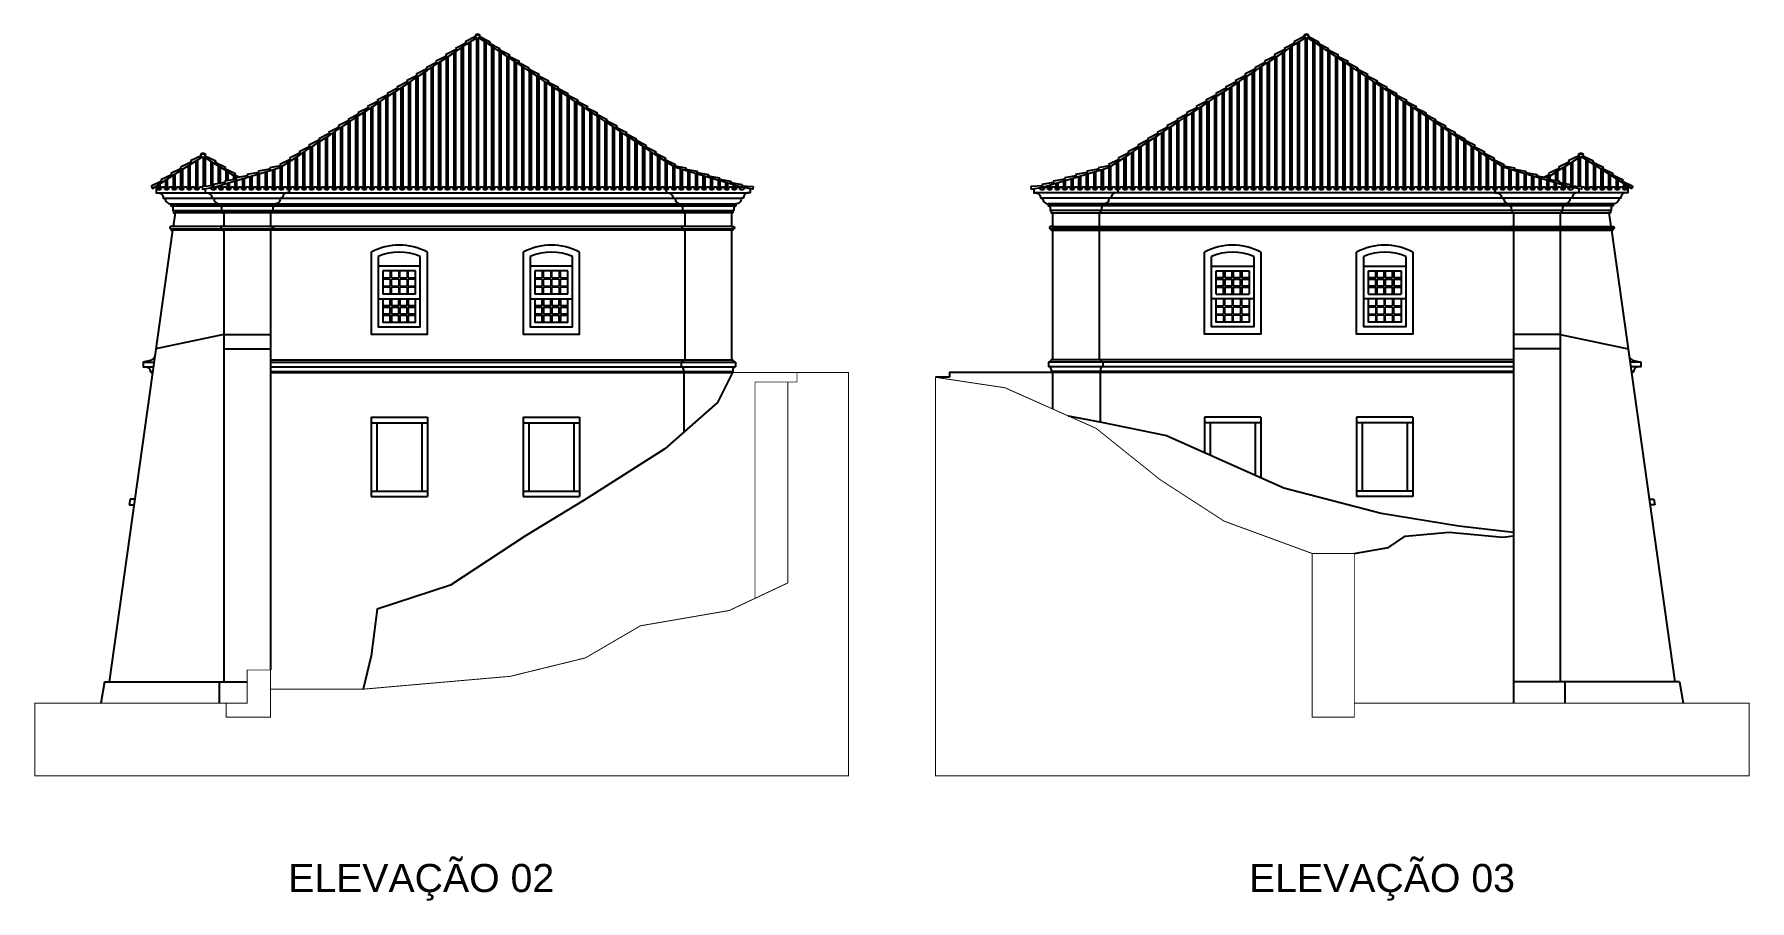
# Model space of a CAD drawing. Extents: x -6493 to 6606, y -1422 to 11651.
# Drawn here: x 2839 to 6504, y -1422 to 429 of the extents above; entities that cross this region are included whole.
import ezdxf

# ---------------------------------------------------------------- set-up
doc = ezdxf.new("R2010")
doc.units = 0
doc.layers.add('PAREDE', color=7, linetype='CONTINUOUS')
doc.layers.add('PAREDE_FINA', color=7, linetype='CONTINUOUS')
doc.styles.add('TEXTO', font='ARIAL.TTF')

msp = doc.modelspace()

# ---------------------------------------------------------------- texts
at = {"layer": 'PAREDE_FINA', "style": 'TEXTO'}
for s, p in [('ELEVAÇÃO 02', (3381.35, -1403.83)), ('ELEVAÇÃO 03', (5433.99, -1403.83))]:
    msp.add_text(s, height=60, dxfattribs=at).set_placement(p)

# ---------------------------------------------------------------- linework, layer by layer
at = {"layer": 'PAREDE', "const_width": 2}
for points in [[(3248.67, -1000.3), (3248.67, -1030.3), (3343.67, -1030.3), (3343.67, -929.3), (3293.67, -929.3), (3293.67, -1000.3), (2839.98, -1000.3), (2839.98, -1155.3), (4328.67, -1155.3), (4578.67, -1155.3), (4578.67, -293.8), (4328.67, -293.8)], [(4468.35, -293.8), (4468.35, -313.8), (4378.67, -313.8), (4378.67, -776.24)], [(4448.67, -313.8), (4448.67, -743.26), (4323.69, -802.14), (4133.89, -834.85), (4016.08, -903.54), (3855.72, -942.79), (3541.57, -970.3), (3343.67, -970.3)], [(5659.08, -1000.3), (6502.77, -1000.3), (6502.77, -1155.3), (5014.08, -1155.3), (4764.08, -1155.3), (4764.08, -303.8)], [(5569.08, -680.3), (5569.08, -1030.3), (5659.08, -1030.3), (5659.08, -680.3), (5569.08, -680.3), (5381.08, -611.25), (5244.25, -522.64), (5107.42, -412.84), (4912.77, -326.15), (4764.08, -303.8)]]:
    msp.add_lwpolyline(points, dxfattribs=at)
at = {"layer": 'PAREDE_FINA'}
for points in [[(3738.48, 399.11), (3741.8, 394.11), (3762.64, 407.91), (3760.98, 410.41), (3738.48, 399.11)], [(3755.71, 99.45), (3755.71, 403.32)], [(3759.33, 412.92), (3762.64, 407.91), (3783.48, 421.72), (3781.83, 424.22), (3759.33, 412.92)], [(3767.98, 99.45), (3767.98, 411.45)], [(3771.83, 99.45), (3771.83, 414)], [(3780.29, 425.68), (3781.44, 424.5)], [(3781.44, 424.5), (3786.17, 418.7), (3790.47, 424.5)], [(3784.11, 99.45), (3784.11, 421.5)], [(3788.24, 99.45), (3788.24, 421.5)], [(3813.02, 412.92), (3809.71, 407.91), (3788.86, 421.72), (3790.52, 424.22), (3813.02, 412.92)], [(3791.61, 425.68), (3790.47, 424.5)], [(3800.52, 99.45), (3800.52, 414)], [(3804.37, 99.45), (3804.37, 411.45)], [(3833.86, 399.11), (3830.55, 394.11), (3809.71, 407.91), (3811.36, 410.41), (3833.86, 399.11)], [(3816.64, 99.45), (3816.64, 403.32)], [(5508.89, 399.11), (5512.2, 394.11), (5533.04, 407.91), (5531.39, 410.41), (5508.89, 399.11)], [(5526.11, 99.45), (5526.11, 403.32)], [(5529.73, 412.92), (5533.04, 407.91), (5553.89, 421.72), (5552.23, 424.22), (5529.73, 412.92)], [(5538.39, 99.45), (5538.39, 411.45)], [(5542.24, 99.45), (5542.24, 414)], [(5551.14, 425.68), (5552.28, 424.5)], [(5561.31, 424.5), (5556.58, 418.7), (5552.28, 424.5)], [(5554.51, 99.45), (5554.51, 421.5)], [(5558.65, 99.45), (5558.65, 421.5)], [(5583.43, 412.92), (5580.11, 407.91), (5559.27, 421.72), (5560.93, 424.22), (5583.43, 412.92)], [(5562.46, 425.68), (5561.31, 424.5)], [(5570.92, 99.45), (5570.92, 414)], [(5574.77, 99.45), (5574.77, 411.45)], [(5604.27, 399.11), (5600.96, 394.11), (5580.11, 407.91), (5581.77, 410.41), (5604.27, 399.11)], [(5587.04, 99.45), (5587.04, 403.32)], [(3675.95, 357.7), (3679.27, 352.7), (3700.11, 366.5), (3698.45, 369), (3675.95, 357.7)], [(3696.8, 371.5), (3700.11, 366.5), (3720.95, 380.3), (3719.3, 382.81), (3696.8, 371.5)], [(3703.48, 99.45), (3703.48, 368.73)], [(3707.33, 99.45), (3707.33, 371.29)], [(3717.64, 385.31), (3720.95, 380.3), (3741.8, 394.11), (3740.14, 396.61), (3717.64, 385.31)], [(3719.61, 99.45), (3719.61, 379.41)], [(3723.46, 99.45), (3723.46, 381.96)], [(3735.73, 99.45), (3735.73, 390.09)], [(3739.58, 99.45), (3739.58, 392.64)], [(3751.86, 99.45), (3751.86, 400.77)], [(3820.49, 99.45), (3820.49, 400.77)], [(3854.71, 385.31), (3851.39, 380.3), (3830.55, 394.11), (3832.21, 396.61), (3854.71, 385.31)], [(3832.76, 99.45), (3832.76, 392.64)], [(3836.61, 99.45), (3836.61, 390.09)], [(3848.89, 99.45), (3848.89, 381.96)], [(3875.55, 371.5), (3872.24, 366.5), (3851.39, 380.3), (3853.05, 382.81), (3875.55, 371.5)], [(3852.74, 99.45), (3852.74, 379.41)], [(3865.01, 99.45), (3865.01, 371.29)], [(3868.86, 99.45), (3868.86, 368.73)], [(3896.39, 357.7), (3893.08, 352.7), (3872.24, 366.5), (3873.89, 369), (3896.39, 357.7)], [(5446.36, 357.7), (5449.67, 352.7), (5470.51, 366.5), (5468.86, 369), (5446.36, 357.7)], [(5467.2, 371.5), (5470.51, 366.5), (5491.36, 380.3), (5489.7, 382.81), (5467.2, 371.5)], [(5473.89, 99.45), (5473.89, 368.73)], [(5477.74, 99.45), (5477.74, 371.29)], [(5488.04, 385.31), (5491.36, 380.3), (5512.2, 394.11), (5510.54, 396.61), (5488.04, 385.31)], [(5490.01, 99.45), (5490.01, 379.41)], [(5493.86, 99.45), (5493.86, 381.96)], [(5506.14, 99.45), (5506.14, 390.09)], [(5509.99, 99.45), (5509.99, 392.64)], [(5522.26, 99.45), (5522.26, 400.77)], [(5590.9, 99.45), (5590.9, 400.77)], [(5625.11, 385.31), (5621.8, 380.3), (5600.96, 394.11), (5602.61, 396.61), (5625.11, 385.31)], [(5603.17, 99.45), (5603.17, 392.64)], [(5607.02, 99.45), (5607.02, 390.09)], [(5619.29, 99.45), (5619.29, 381.96)], [(5645.96, 371.5), (5642.64, 366.5), (5621.8, 380.3), (5623.46, 382.81), (5645.96, 371.5)], [(5623.14, 99.45), (5623.14, 379.41)], [(5635.42, 99.45), (5635.42, 371.29)], [(5639.27, 99.45), (5639.27, 368.73)], [(5666.8, 357.7), (5663.49, 352.7), (5642.64, 366.5), (5644.3, 369), (5666.8, 357.7)], [(3634.27, 330.09), (3637.58, 325.09), (3658.42, 338.89), (3656.77, 341.39), (3634.27, 330.09)], [(3655.11, 343.89), (3658.42, 338.89), (3679.27, 352.7), (3677.61, 355.2), (3655.11, 343.89)], [(3655.11, 99.45), (3655.11, 336.7)], [(3658.96, 99.45), (3658.96, 339.25)], [(3671.23, 99.45), (3671.23, 347.38)], [(3675.08, 99.45), (3675.08, 349.93)], [(3687.36, 99.45), (3687.36, 358.06)], [(3691.21, 99.45), (3691.21, 360.61)], [(3881.14, 99.45), (3881.14, 360.61)], [(3884.99, 99.45), (3884.99, 358.06)], [(3917.24, 343.89), (3913.92, 338.89), (3893.08, 352.7), (3894.74, 355.2), (3917.24, 343.89)], [(3897.26, 99.45), (3897.26, 349.93)], [(3901.11, 99.45), (3901.11, 347.38)], [(3913.39, 99.45), (3913.39, 339.25)], [(3938.08, 330.09), (3934.77, 325.09), (3913.92, 338.89), (3915.58, 341.39), (3938.08, 330.09)], [(3917.24, 99.45), (3917.24, 336.7)], [(5404.67, 330.09), (5407.98, 325.09), (5428.83, 338.89), (5427.17, 341.39), (5404.67, 330.09)], [(5425.51, 343.89), (5428.83, 338.89), (5449.67, 352.7), (5448.01, 355.2), (5425.51, 343.89)], [(5425.51, 99.45), (5425.51, 336.7)], [(5429.36, 99.45), (5429.36, 339.25)], [(5441.64, 99.45), (5441.64, 347.38)], [(5445.49, 99.45), (5445.49, 349.93)], [(5457.76, 99.45), (5457.76, 358.06)], [(5461.61, 99.45), (5461.61, 360.61)], [(5651.54, 99.45), (5651.54, 360.61)], [(5655.39, 99.45), (5655.39, 358.06)], [(5687.64, 343.89), (5684.33, 338.89), (5663.49, 352.7), (5665.14, 355.2), (5687.64, 343.89)], [(5667.67, 99.45), (5667.67, 349.93)], [(5671.52, 99.45), (5671.52, 347.38)], [(5683.79, 99.45), (5683.79, 339.25)], [(5708.48, 330.09), (5705.17, 325.09), (5684.33, 338.89), (5685.99, 341.39), (5708.48, 330.09)], [(5687.64, 99.45), (5687.64, 336.7)], [(3571.74, 288.68), (3575.05, 283.67), (3595.89, 297.48), (3594.24, 299.98), (3571.74, 288.68)], [(3590.61, 99.45), (3590.61, 293.98)], [(3592.58, 302.48), (3595.89, 297.48), (3616.74, 311.28), (3615.08, 313.78), (3592.58, 302.48)], [(3594.46, 99.45), (3594.46, 296.53)], [(3606.74, 99.45), (3606.74, 304.66)], [(3610.59, 99.45), (3610.59, 307.21)], [(3613.42, 316.29), (3616.74, 311.28), (3637.58, 325.09), (3635.92, 327.59), (3613.42, 316.29)], [(3622.86, 99.45), (3622.86, 315.34)], [(3626.71, 99.45), (3626.71, 317.89)], [(3638.98, 99.45), (3638.98, 326.02)], [(3642.84, 99.45), (3642.84, 328.57)], [(3929.51, 99.45), (3929.51, 328.57)], [(3933.36, 99.45), (3933.36, 326.02)], [(3958.92, 316.29), (3955.61, 311.28), (3934.77, 325.09), (3936.42, 327.59), (3958.92, 316.29)], [(3945.64, 99.45), (3945.64, 317.89)], [(3949.49, 99.45), (3949.49, 315.34)], [(3979.77, 302.48), (3976.45, 297.48), (3955.61, 311.28), (3957.27, 313.78), (3979.77, 302.48)], [(3961.76, 99.45), (3961.76, 307.21)], [(3965.61, 99.45), (3965.61, 304.66)], [(4000.61, 288.68), (3997.3, 283.67), (3976.45, 297.48), (3978.11, 299.98), (4000.61, 288.68)], [(3977.88, 99.45), (3977.88, 296.53)], [(3981.74, 99.45), (3981.74, 293.98)], [(5342.14, 288.68), (5345.45, 283.67), (5366.3, 297.48), (5364.64, 299.98), (5342.14, 288.68)], [(5361.02, 99.45), (5361.02, 293.98)], [(5362.98, 302.48), (5366.3, 297.48), (5387.14, 311.28), (5385.48, 313.78), (5362.98, 302.48)], [(5364.87, 99.45), (5364.87, 296.53)], [(5377.14, 99.45), (5377.14, 304.66)], [(5380.99, 99.45), (5380.99, 307.21)], [(5383.83, 316.29), (5387.14, 311.28), (5407.98, 325.09), (5406.33, 327.59), (5383.83, 316.29)], [(5393.26, 99.45), (5393.26, 315.34)], [(5397.12, 99.45), (5397.12, 317.89)], [(5409.39, 99.45), (5409.39, 326.02)], [(5413.24, 99.45), (5413.24, 328.57)], [(5699.92, 99.45), (5699.92, 328.57)], [(5703.77, 99.45), (5703.77, 326.02)], [(5729.33, 316.29), (5726.02, 311.28), (5705.17, 325.09), (5706.83, 327.59), (5729.33, 316.29)], [(5716.04, 99.45), (5716.04, 317.89)], [(5719.89, 99.45), (5719.89, 315.34)], [(5750.17, 302.48), (5746.86, 297.48), (5726.02, 311.28), (5727.67, 313.78), (5750.17, 302.48)], [(5732.16, 99.45), (5732.16, 307.21)], [(5736.02, 99.45), (5736.02, 304.66)], [(5771.01, 288.68), (5767.7, 283.67), (5746.86, 297.48), (5748.51, 299.98), (5771.01, 288.68)], [(5748.29, 99.45), (5748.29, 296.53)], [(5752.14, 99.45), (5752.14, 293.98)], [(3509.21, 247.26), (3512.52, 242.26), (3533.36, 256.07), (3531.71, 258.57), (3509.21, 247.26)], [(3530.05, 261.07), (3533.36, 256.07), (3554.21, 269.87), (3552.55, 272.37), (3530.05, 261.07)], [(3542.24, 99.45), (3542.24, 261.94)], [(3546.09, 99.45), (3546.09, 264.49)], [(3550.89, 274.87), (3554.21, 269.87), (3575.05, 283.67), (3573.39, 286.18), (3550.89, 274.87)], [(3558.36, 99.45), (3558.36, 272.62)], [(3562.21, 99.45), (3562.21, 275.17)], [(3574.49, 99.45), (3574.49, 283.3)], [(3578.34, 99.45), (3578.34, 285.85)], [(3994.01, 99.45), (3994.01, 285.85)], [(4021.45, 274.87), (4018.14, 269.87), (3997.3, 283.67), (3998.95, 286.18), (4021.45, 274.87)], [(3997.86, 99.45), (3997.86, 283.3)], [(4010.13, 99.45), (4010.13, 275.17)], [(4013.98, 99.45), (4013.98, 272.62)], [(4042.3, 261.07), (4038.98, 256.07), (4018.14, 269.87), (4019.8, 272.37), (4042.3, 261.07)], [(4026.26, 99.45), (4026.26, 264.49)], [(4030.11, 99.45), (4030.11, 261.94)], [(4063.14, 247.26), (4059.83, 242.26), (4038.98, 256.07), (4040.64, 258.57), (4063.14, 247.26)], [(5279.61, 247.26), (5282.92, 242.26), (5303.77, 256.07), (5302.11, 258.57), (5279.61, 247.26)], [(5300.45, 261.07), (5303.77, 256.07), (5324.61, 269.87), (5322.95, 272.37), (5300.45, 261.07)], [(5312.64, 99.45), (5312.64, 261.94)], [(5316.49, 99.45), (5316.49, 264.49)], [(5321.3, 274.87), (5324.61, 269.87), (5345.45, 283.67), (5343.8, 286.18), (5321.3, 274.87)], [(5328.77, 99.45), (5328.77, 272.62)], [(5332.62, 99.45), (5332.62, 275.17)], [(5344.89, 99.45), (5344.89, 283.3)], [(5348.74, 99.45), (5348.74, 285.85)], [(5764.41, 99.45), (5764.41, 285.85)], [(5791.86, 274.87), (5788.54, 269.87), (5767.7, 283.67), (5769.36, 286.18), (5791.86, 274.87)], [(5768.26, 99.45), (5768.26, 283.3)], [(5780.54, 99.45), (5780.54, 275.17)], [(5784.39, 99.45), (5784.39, 272.62)], [(5812.7, 261.07), (5809.39, 256.07), (5788.54, 269.87), (5790.2, 272.37), (5812.7, 261.07)], [(5796.66, 99.45), (5796.66, 264.49)], [(5800.51, 99.45), (5800.51, 261.94)], [(5833.54, 247.26), (5830.23, 242.26), (5809.39, 256.07), (5811.04, 258.57), (5833.54, 247.26)], [(3467.52, 219.65), (3470.83, 214.65), (3491.68, 228.46), (3490.02, 230.96), (3467.52, 219.65)], [(3481.59, 99.45), (3481.59, 221.78)], [(3488.36, 233.46), (3491.68, 228.46), (3512.52, 242.26), (3510.86, 244.76), (3488.36, 233.46)], [(3493.86, 99.45), (3493.86, 229.91)], [(3497.72, 99.45), (3497.72, 232.46)], [(3509.99, 99.45), (3509.99, 240.58)], [(3513.84, 99.45), (3513.84, 243.14)], [(3526.11, 99.45), (3526.11, 251.26)], [(3529.96, 99.45), (3529.96, 253.81)], [(4042.38, 99.45), (4042.38, 253.81)], [(4046.23, 99.45), (4046.23, 251.26)], [(4058.51, 99.45), (4058.51, 243.14)], [(4083.98, 233.46), (4080.67, 228.46), (4059.83, 242.26), (4061.48, 244.76), (4083.98, 233.46)], [(4062.36, 99.45), (4062.36, 240.58)], [(4074.63, 99.45), (4074.63, 232.46)], [(4078.48, 99.45), (4078.48, 229.91)], [(4104.83, 219.65), (4101.51, 214.65), (4080.67, 228.46), (4082.33, 230.96), (4104.83, 219.65)], [(4090.76, 99.45), (4090.76, 221.78)], [(5237.93, 219.65), (5241.24, 214.65), (5262.08, 228.46), (5260.43, 230.96), (5237.93, 219.65)], [(5252, 99.45), (5252, 221.78)], [(5258.77, 233.46), (5262.08, 228.46), (5282.92, 242.26), (5281.27, 244.76), (5258.77, 233.46)], [(5264.27, 99.45), (5264.27, 229.91)], [(5268.12, 99.45), (5268.12, 232.46)], [(5280.39, 99.45), (5280.39, 240.58)], [(5284.24, 99.45), (5284.24, 243.14)], [(5296.52, 99.45), (5296.52, 251.26)], [(5300.37, 99.45), (5300.37, 253.81)], [(5812.79, 99.45), (5812.79, 253.81)], [(5816.64, 99.45), (5816.64, 251.26)], [(5828.91, 99.45), (5828.91, 243.14)], [(5854.39, 233.46), (5851.07, 228.46), (5830.23, 242.26), (5831.89, 244.76), (5854.39, 233.46)], [(5832.76, 99.45), (5832.76, 240.58)], [(5845.04, 99.45), (5845.04, 232.46)], [(5848.89, 99.45), (5848.89, 229.91)], [(5875.23, 219.65), (5871.92, 214.65), (5851.07, 228.46), (5852.73, 230.96), (5875.23, 219.65)], [(5861.16, 99.45), (5861.16, 221.78)], [(3404.99, 178.24), (3408.3, 173.24), (3429.15, 187.04), (3427.49, 189.55), (3404.99, 178.24)], [(3425.83, 192.05), (3429.15, 187.04), (3449.99, 200.85), (3448.33, 203.35), (3425.83, 192.05)], [(3429.37, 99.45), (3429.37, 187.19)], [(3433.22, 99.45), (3433.22, 189.74)], [(3445.49, 99.45), (3445.49, 197.87)], [(3446.68, 205.85), (3449.99, 200.85), (3470.83, 214.65), (3469.18, 217.15), (3446.68, 205.85)], [(3449.34, 99.45), (3449.34, 200.42)], [(3461.62, 99.45), (3461.62, 208.55)], [(3465.47, 99.45), (3465.47, 211.1)], [(3477.74, 99.45), (3477.74, 219.23)], [(4094.61, 99.45), (4094.61, 219.23)], [(4125.67, 205.85), (4122.36, 200.85), (4101.51, 214.65), (4103.17, 217.15), (4125.67, 205.85)], [(4106.88, 99.45), (4106.88, 211.1)], [(4110.73, 99.45), (4110.73, 208.55)], [(4146.51, 192.05), (4143.2, 187.04), (4122.36, 200.85), (4124.01, 203.35), (4146.51, 192.05)], [(4123.01, 99.45), (4123.01, 200.42)], [(4126.86, 99.45), (4126.86, 197.87)], [(4139.13, 99.45), (4139.13, 189.74)], [(4142.98, 99.45), (4142.98, 187.19)], [(4167.36, 178.24), (4164.04, 173.24), (4143.2, 187.04), (4144.86, 189.55), (4167.36, 178.24)], [(5175.4, 178.24), (5178.71, 173.24), (5199.55, 187.04), (5197.9, 189.55), (5175.4, 178.24)], [(5196.24, 192.05), (5199.55, 187.04), (5220.4, 200.85), (5218.74, 203.35), (5196.24, 192.05)], [(5199.77, 99.45), (5199.77, 187.19)], [(5203.62, 99.45), (5203.62, 189.74)], [(5215.9, 99.45), (5215.9, 197.87)], [(5217.08, 205.85), (5220.4, 200.85), (5241.24, 214.65), (5239.58, 217.15), (5217.08, 205.85)], [(5219.75, 99.45), (5219.75, 200.42)], [(5232.02, 99.45), (5232.02, 208.55)], [(5235.87, 99.45), (5235.87, 211.1)], [(5248.14, 99.45), (5248.14, 219.23)], [(5865.01, 99.45), (5865.01, 219.23)], [(5896.07, 205.85), (5892.76, 200.85), (5871.92, 214.65), (5873.57, 217.15), (5896.07, 205.85)], [(5877.29, 99.45), (5877.29, 211.1)], [(5881.14, 99.45), (5881.14, 208.55)], [(5916.92, 192.05), (5913.6, 187.04), (5892.76, 200.85), (5894.42, 203.35), (5916.92, 192.05)], [(5893.41, 99.45), (5893.41, 200.42)], [(5897.26, 99.45), (5897.26, 197.87)], [(5909.53, 99.45), (5909.53, 189.74)], [(5913.39, 99.45), (5913.39, 187.19)], [(5937.76, 178.24), (5934.45, 173.24), (5913.6, 187.04), (5915.26, 189.55), (5937.76, 178.24)], [(3151.47, 144.98), (3154.71, 139.93), (3175.76, 153.42), (3174.14, 155.94), (3151.47, 144.98)], [(3168.34, 99.45), (3168.34, 148.66)], [(3172.19, 99.45), (3172.19, 151.13)], [(3172.52, 158.47), (3175.76, 153.42), (3196.8, 166.91), (3195.19, 169.44), (3172.52, 158.47)], [(3184.47, 99.45), (3184.47, 159)], [(3188.32, 99.45), (3188.32, 161.47)], [(3193.94, 171.22), (3195.09, 170.05)], [(3195.09, 170.05), (3199.82, 164.25), (3204.12, 170.05)], [(3200.59, 104.47), (3200.59, 165.29)], [(3226.68, 158.47), (3223.45, 153.42), (3202.4, 166.91), (3204.02, 169.44), (3226.68, 158.47)], [(3205.26, 171.22), (3204.12, 170.05)], [(3204.44, 104.67), (3204.44, 165.6)], [(3216.72, 105.33), (3216.72, 157.73)], [(3220.57, 105.54), (3220.57, 155.26)], [(3247.73, 144.98), (3244.49, 139.93), (3223.45, 153.42), (3225.06, 155.94), (3247.73, 144.98)], [(3232.84, 110.41), (3232.84, 147.39)], [(3364.99, 148.09), (3341.17, 144.02)], [(3363.3, 150.63), (3366.62, 145.63), (3387.46, 159.44), (3385.8, 161.94), (3363.3, 150.63)], [(3368.72, 99.45), (3368.72, 147.02)], [(3380.99, 99.45), (3380.99, 155.15)], [(3384.15, 164.44), (3387.46, 159.44), (3408.3, 173.24), (3406.65, 175.74), (3384.15, 164.44)], [(3384.84, 99.45), (3384.84, 157.7)], [(3397.12, 99.45), (3397.12, 165.83)], [(3400.97, 99.45), (3400.97, 168.38)], [(3413.24, 99.45), (3413.24, 176.51)], [(3417.09, 99.45), (3417.09, 179.06)], [(4155.25, 99.45), (4155.25, 179.06)], [(4159.11, 99.45), (4159.11, 176.51)], [(4188.2, 164.44), (4184.89, 159.44), (4164.04, 173.24), (4165.7, 175.74), (4188.2, 164.44)], [(4171.38, 99.45), (4171.38, 168.38)], [(4175.23, 99.45), (4175.23, 165.83)], [(4209.04, 150.63), (4205.73, 145.63), (4184.89, 159.44), (4186.54, 161.94), (4209.04, 150.63)], [(4187.5, 99.45), (4187.5, 157.7)], [(4191.35, 99.45), (4191.35, 155.15)], [(4203.63, 99.45), (4203.63, 147.02)], [(4207.36, 148.09), (4231.18, 144.02)], [(5135.39, 148.09), (5111.58, 144.02)], [(5133.71, 150.63), (5137.02, 145.63), (5157.87, 159.44), (5156.21, 161.94), (5133.71, 150.63)], [(5139.12, 99.45), (5139.12, 147.02)], [(5151.4, 99.45), (5151.4, 155.15)], [(5154.55, 164.44), (5157.87, 159.44), (5178.71, 173.24), (5177.05, 175.74), (5154.55, 164.44)], [(5155.25, 99.45), (5155.25, 157.7)], [(5167.52, 99.45), (5167.52, 165.83)], [(5171.37, 99.45), (5171.37, 168.38)], [(5183.65, 99.45), (5183.65, 176.51)], [(5187.5, 99.45), (5187.5, 179.06)], [(5925.66, 99.45), (5925.66, 179.06)], [(5929.51, 99.45), (5929.51, 176.51)], [(5958.6, 164.44), (5955.29, 159.44), (5934.45, 173.24), (5936.1, 175.74), (5958.6, 164.44)], [(5941.78, 99.45), (5941.78, 168.38)], [(5945.63, 99.45), (5945.63, 165.83)], [(5979.45, 150.63), (5976.13, 145.63), (5955.29, 159.44), (5956.95, 161.94), (5979.45, 150.63)], [(5957.91, 99.45), (5957.91, 157.7)], [(5961.76, 99.45), (5961.76, 155.15)], [(5974.03, 99.45), (5974.03, 147.02)], [(5977.76, 148.09), (6001.58, 144.02)], [(6095.02, 144.98), (6098.26, 139.93), (6119.31, 153.42), (6117.69, 155.94), (6095.02, 144.98)], [(6109.91, 110.41), (6109.91, 147.39)], [(6116.07, 158.47), (6119.31, 153.42), (6140.35, 166.91), (6138.73, 169.44), (6116.07, 158.47)], [(6122.18, 105.54), (6122.18, 155.26)], [(6126.03, 105.33), (6126.03, 157.73)], [(6137.49, 171.22), (6138.63, 170.05)], [(6138.31, 104.67), (6138.31, 165.6)], [(6147.67, 170.05), (6142.93, 164.25), (6138.63, 170.05)], [(6142.16, 104.47), (6142.16, 165.29)], [(6170.23, 158.47), (6166.99, 153.42), (6145.95, 166.91), (6147.57, 169.44), (6170.23, 158.47)], [(6148.81, 171.22), (6147.67, 170.05)], [(6154.43, 99.45), (6154.43, 161.47)], [(6158.28, 99.45), (6158.28, 159)], [(6191.28, 144.98), (6188.04, 139.93), (6166.99, 153.42), (6168.61, 155.94), (6191.28, 144.98)], [(6170.56, 99.45), (6170.56, 151.13)], [(6174.41, 99.45), (6174.41, 148.66)], [(3088.33, 104.5), (3091.57, 99.45), (3112.62, 112.94), (3111, 115.47), (3088.33, 104.5)], [(3109.38, 117.99), (3112.62, 112.94), (3133.66, 126.43), (3132.05, 128.96), (3109.38, 117.99)], [(3119.97, 99.45), (3119.97, 117.65)], [(3123.82, 99.45), (3123.82, 120.12)], [(3130.43, 131.48), (3133.66, 126.43), (3154.71, 139.93), (3153.09, 142.45), (3130.43, 131.48)], [(3136.09, 99.45), (3136.09, 127.99)], [(3139.95, 99.45), (3139.95, 130.46)], [(3152.22, 99.45), (3152.22, 138.33)], [(3156.07, 99.45), (3156.07, 140.8)], [(3221.34, 108.44), (3223.05, 102.69), (3247.02, 109.81), (3246.16, 112.68), (3221.34, 108.44)], [(3236.69, 111.06), (3236.69, 144.93)], [(3268.78, 131.48), (3265.54, 126.43), (3244.49, 139.93), (3246.11, 142.45), (3268.78, 131.48)], [(3245.31, 115.56), (3247.02, 109.81), (3270.98, 116.92), (3270.13, 119.8), (3245.31, 115.56)], [(3248.97, 116.18), (3248.97, 137.06)], [(3252, 99.45), (3252, 111.28)], [(3252.82, 116.84), (3252.82, 134.59)], [(3255.85, 99.45), (3255.85, 112.43)], [(3265.09, 118.94), (3265.09, 126.72)], [(3270.95, 122.96), (3265.54, 126.43), (3267.16, 128.96), (3277.31, 124.05)], [(3268.12, 99.45), (3268.12, 116.07)], [(3268.94, 119.59), (3268.94, 124.25)], [(3269.27, 122.67), (3270.98, 116.92), (3294.95, 124.04), (3294.09, 126.91), (3269.27, 122.67)], [(3271.97, 99.45), (3271.97, 117.22)], [(3284.25, 99.45), (3284.25, 120.86)], [(3288.1, 99.45), (3288.1, 122)], [(3293.24, 129.79), (3294.95, 124.04), (3318.91, 131.15), (3318.06, 134.03), (3293.24, 129.79)], [(3300.37, 99.45), (3300.37, 125.65)], [(3304.22, 99.45), (3304.22, 126.79)], [(3316.49, 99.45), (3316.49, 130.43)], [(3317.21, 136.9), (3318.91, 131.15), (3342.88, 138.27), (3342.03, 141.14), (3317.21, 136.9)], [(3320.35, 99.45), (3320.35, 131.58)], [(3332.62, 99.45), (3332.62, 135.22)], [(3336.47, 99.45), (3336.47, 136.37)], [(3341.17, 144.02), (3342.88, 138.27), (3365.76, 145.06)], [(3348.74, 99.45), (3348.74, 140.01)], [(3352.59, 99.45), (3352.59, 141.15)], [(3364.87, 99.45), (3364.87, 144.8)], [(4231.18, 144.02), (4229.47, 138.27), (4206.59, 145.06)], [(4207.48, 99.45), (4207.48, 144.8)], [(4219.75, 99.45), (4219.75, 141.15)], [(4223.6, 99.45), (4223.6, 140.01)], [(4255.14, 136.9), (4253.43, 131.15), (4229.47, 138.27), (4230.32, 141.14), (4255.14, 136.9)], [(4235.88, 99.45), (4235.88, 136.37)], [(4239.73, 99.45), (4239.73, 135.22)], [(4252, 99.45), (4252, 131.58)], [(4279.11, 129.79), (4277.4, 124.04), (4253.43, 131.15), (4254.29, 134.03), (4279.11, 129.79)], [(4255.85, 99.45), (4255.85, 130.43)], [(4268.13, 99.45), (4268.13, 126.79)], [(4271.98, 99.45), (4271.98, 125.65)], [(4303.07, 122.67), (4301.37, 116.92), (4277.4, 124.04), (4278.25, 126.91), (4303.07, 122.67)], [(4284.25, 99.45), (4284.25, 122)], [(4288.1, 99.45), (4288.1, 120.86)], [(4300.38, 99.45), (4300.38, 117.22)], [(4327.04, 115.56), (4325.33, 109.81), (4301.37, 116.92), (4302.22, 119.8), (4327.04, 115.56)], [(4304.23, 99.45), (4304.23, 116.07)], [(4316.5, 99.45), (4316.5, 112.43)], [(4320.35, 99.45), (4320.35, 111.28)], [(4351.01, 108.44), (4349.3, 102.69), (4325.33, 109.81), (4326.19, 112.68), (4351.01, 108.44)], [(4991.75, 108.44), (4993.45, 102.69), (5017.42, 109.81), (5016.57, 112.68), (4991.75, 108.44)], [(5015.71, 115.56), (5017.42, 109.81), (5041.39, 116.92), (5040.53, 119.8), (5015.71, 115.56)], [(5022.4, 99.45), (5022.4, 111.28)], [(5026.25, 99.45), (5026.25, 112.43)], [(5038.53, 99.45), (5038.53, 116.07)], [(5039.68, 122.67), (5041.39, 116.92), (5065.35, 124.04), (5064.5, 126.91), (5039.68, 122.67)], [(5042.38, 99.45), (5042.38, 117.22)], [(5054.65, 99.45), (5054.65, 120.86)], [(5058.5, 99.45), (5058.5, 122)], [(5063.64, 129.79), (5065.35, 124.04), (5089.32, 131.15), (5088.46, 134.03), (5063.64, 129.79)], [(5070.77, 99.45), (5070.77, 125.65)], [(5074.63, 99.45), (5074.63, 126.79)], [(5086.9, 99.45), (5086.9, 130.43)], [(5087.61, 136.9), (5089.32, 131.15), (5113.28, 138.27), (5112.43, 141.14), (5087.61, 136.9)], [(5090.75, 99.45), (5090.75, 131.58)], [(5103.02, 99.45), (5103.02, 135.22)], [(5106.87, 99.45), (5106.87, 136.37)], [(5111.58, 144.02), (5113.28, 138.27), (5136.16, 145.06)], [(5119.15, 99.45), (5119.15, 140.01)], [(5123, 99.45), (5123, 141.15)], [(5135.27, 99.45), (5135.27, 144.8)], [(6001.58, 144.02), (5999.87, 138.27), (5976.99, 145.06)], [(5977.88, 99.45), (5977.88, 144.8)], [(5990.16, 99.45), (5990.16, 141.15)], [(5994.01, 99.45), (5994.01, 140.01)], [(6025.55, 136.9), (6023.84, 131.15), (5999.87, 138.27), (6000.73, 141.14), (6025.55, 136.9)], [(6006.28, 99.45), (6006.28, 136.37)], [(6010.13, 99.45), (6010.13, 135.22)], [(6022.41, 99.45), (6022.41, 131.58)], [(6049.51, 129.79), (6047.8, 124.04), (6023.84, 131.15), (6024.69, 134.03), (6049.51, 129.79)], [(6026.26, 99.45), (6026.26, 130.43)], [(6038.53, 99.45), (6038.53, 126.79)], [(6042.38, 99.45), (6042.38, 125.65)], [(6073.48, 122.67), (6071.77, 116.92), (6047.8, 124.04), (6048.66, 126.91), (6073.48, 122.67)], [(6054.66, 99.45), (6054.66, 122)], [(6058.51, 99.45), (6058.51, 120.86)], [(6071.8, 122.96), (6077.21, 126.43), (6075.59, 128.96), (6065.44, 124.05)], [(6070.78, 99.45), (6070.78, 117.22)], [(6097.44, 115.56), (6095.74, 109.81), (6071.77, 116.92), (6072.62, 119.8), (6097.44, 115.56)], [(6073.81, 119.59), (6073.81, 124.25)], [(6073.97, 131.48), (6077.21, 126.43), (6098.26, 139.93), (6096.64, 142.45), (6073.97, 131.48)], [(6074.63, 99.45), (6074.63, 116.07)], [(6077.66, 118.94), (6077.66, 126.72)], [(6086.9, 99.45), (6086.9, 112.43)], [(6089.93, 116.84), (6089.93, 134.59)], [(6090.75, 99.45), (6090.75, 111.28)], [(6093.79, 116.18), (6093.79, 137.06)], [(6121.41, 108.44), (6119.7, 102.69), (6095.74, 109.81), (6096.59, 112.68), (6121.41, 108.44)], [(6106.06, 111.06), (6106.06, 144.93)], [(6186.68, 99.45), (6186.68, 140.8)], [(6212.32, 131.48), (6209.09, 126.43), (6188.04, 139.93), (6189.66, 142.45), (6212.32, 131.48)], [(6190.53, 99.45), (6190.53, 138.33)], [(6202.81, 99.45), (6202.81, 130.46)], [(6206.66, 99.45), (6206.66, 127.99)], [(6233.37, 117.99), (6230.13, 112.94), (6209.09, 126.43), (6210.71, 128.96), (6233.37, 117.99)], [(6218.93, 99.45), (6218.93, 120.12)], [(6222.78, 99.45), (6222.78, 117.65)], [(6254.42, 104.5), (6251.18, 99.45), (6230.13, 112.94), (6231.75, 115.47), (6254.42, 104.5)], [(3099.6, 90.7), (4365.67, 90.7)], [(3103.85, 99.45), (3103.85, 107.32)], [(3107.7, 99.45), (3107.7, 109.79)], [(3118.6, 78.7), (4349.67, 78.7)], [(3222.18, 105.63), (3197.39, 104.29)], [(3197.39, 104.29), (3198.42, 98.38), (3223.05, 102.69)], [(3223.6, 99.45), (3223.6, 102.85)], [(3235.87, 99.45), (3235.87, 106.5)], [(3239.72, 99.45), (3239.72, 107.64)], [(4332.62, 99.45), (4332.62, 107.64)], [(4336.47, 99.45), (4336.47, 106.5)], [(4348.75, 99.45), (4348.75, 102.85)], [(4374.96, 104.29), (4373.92, 98.38), (4349.3, 102.69)], [(4350.17, 105.63), (4374.96, 104.29)], [(4992.58, 105.63), (4967.79, 104.29)], [(4967.79, 104.29), (4968.83, 98.38), (4993.45, 102.69)], [(6243.15, 90.7), (4977.08, 90.7)], [(6224.15, 78.7), (4993.08, 78.7)], [(4994, 99.45), (4994, 102.85)], [(5006.28, 99.45), (5006.28, 106.5)], [(5010.13, 99.45), (5010.13, 107.64)], [(6103.03, 99.45), (6103.03, 107.64)], [(6106.88, 99.45), (6106.88, 106.5)], [(6119.15, 99.45), (6119.15, 102.85)], [(6145.36, 104.29), (6144.33, 98.38), (6119.7, 102.69)], [(6120.57, 105.63), (6145.36, 104.29)], [(6235.06, 99.45), (6235.06, 109.79)], [(6238.91, 99.45), (6238.91, 107.32)], [(3130.6, 66.7), (4337.67, 66.7)], [(3130.6, 62.7), (4337.67, 62.7)], [(3139.6, 47.7), (3135.52, 18.7)], [(3136.6, 52.7), (4331.67, 52.7)], [(4328.67, 47.7), (3139.6, 47.7)], [(6212.15, 66.7), (5005.08, 66.7)], [(6212.15, 62.7), (5005.08, 62.7)], [(6206.15, 52.7), (5011.08, 52.7)], [(5014.08, 47.7), (6203.15, 47.7)], [(6203.15, 47.7), (6207.23, 18.7)], [(3134.4, 10.7), (2998.67, -954.3)], [(3130.9, 13.7), (4331.67, 13.7)], [(4328.67, 10.7), (3131.4, 10.7)], [(3243.67, 10.7), (3243.67, -954.3)], [(3343.67, 10.7), (3343.67, -929.3)], [(6211.85, 13.7), (5011.08, 13.7)], [(5014.08, 10.7), (6211.35, 10.7)], [(5999.08, 10.7), (5999.08, -1000.3)], [(6099.08, 10.7), (6099.08, -954.3)], [(6208.35, 10.7), (6344.08, -954.3)], [(3558.67, -36.3), (3558.67, -211.3), (3678.67, -211.3), (3678.67, -36.3)], [(3883.67, -36.3), (3883.67, -211.3), (4003.67, -211.3), (4003.67, -36.3)], [(5459.08, -36.3), (5459.08, -211.3), (5339.08, -211.3), (5339.08, -36.3)], [(5784.08, -36.3), (5784.08, -211.3), (5664.08, -211.3), (5664.08, -36.3)], [(3573.67, -45.69), (3573.67, -196.3), (3663.67, -196.3), (3663.67, -45.69)], [(3663.67, -66.3), (3573.67, -66.3)], [(3898.67, -45.69), (3898.67, -196.3), (3988.67, -196.3), (3988.67, -45.69)], [(3988.67, -66.3), (3898.67, -66.3)], [(5444.08, -45.69), (5444.08, -196.3), (5354.08, -196.3), (5354.08, -45.69)], [(5354.08, -66.3), (5444.08, -66.3)], [(5769.08, -45.69), (5769.08, -196.3), (5679.08, -196.3), (5679.08, -45.69)], [(5679.08, -66.3), (5769.08, -66.3)], [(3653.67, -76.3), (3583.67, -76.3)], [(3583.67, -76.3), (3583.67, -126.3)], [(3583.67, -91.3), (3599.3, -91.3)], [(3599.3, -93.8), (3583.67, -93.8)], [(3583.67, -108.8), (3599.3, -108.8)], [(3599.3, -76.3), (3599.3, -91.3)], [(3599.3, -93.8), (3599.3, -108.8)], [(3601.8, -91.3), (3601.8, -76.3)], [(3601.8, -91.3), (3617.42, -91.3)], [(3617.42, -93.8), (3601.8, -93.8)], [(3601.8, -108.8), (3601.8, -93.8)], [(3601.8, -108.8), (3617.42, -108.8)], [(3617.42, -76.3), (3617.42, -91.3)], [(3617.42, -93.8), (3617.42, -108.8)], [(3619.92, -91.3), (3619.92, -76.3)], [(3619.92, -91.3), (3635.55, -91.3)], [(3635.55, -93.8), (3619.92, -93.8)], [(3619.92, -108.8), (3619.92, -93.8)], [(3619.92, -108.8), (3635.55, -108.8)], [(3635.55, -76.3), (3635.55, -91.3)], [(3635.55, -93.8), (3635.55, -108.8)], [(3638.05, -91.3), (3638.05, -76.3)], [(3638.05, -91.3), (3653.67, -91.3)], [(3653.67, -93.8), (3638.05, -93.8)], [(3638.05, -108.8), (3638.05, -93.8)], [(3638.05, -108.8), (3653.67, -108.8)], [(3653.67, -126.3), (3653.67, -76.3)], [(3908.67, -76.3), (3908.67, -126.3)], [(3978.67, -76.3), (3908.67, -76.3)], [(3908.67, -91.3), (3924.3, -91.3)], [(3924.3, -93.8), (3908.67, -93.8)], [(3908.67, -108.8), (3924.3, -108.8)], [(3924.3, -76.3), (3924.3, -91.3)], [(3924.3, -93.8), (3924.3, -108.8)], [(3926.8, -91.3), (3926.8, -76.3)], [(3926.8, -91.3), (3942.42, -91.3)], [(3926.8, -108.8), (3926.8, -93.8)], [(3942.42, -93.8), (3926.8, -93.8)], [(3926.8, -108.8), (3942.42, -108.8)], [(3942.42, -76.3), (3942.42, -91.3)], [(3942.42, -93.8), (3942.42, -108.8)], [(3944.92, -91.3), (3944.92, -76.3)], [(3944.92, -91.3), (3960.55, -91.3)], [(3944.92, -108.8), (3944.92, -93.8)], [(3960.55, -93.8), (3944.92, -93.8)], [(3944.92, -108.8), (3960.55, -108.8)], [(3960.55, -76.3), (3960.55, -91.3)], [(3960.55, -93.8), (3960.55, -108.8)], [(3963.05, -91.3), (3963.05, -76.3)], [(3963.05, -91.3), (3978.67, -91.3)], [(3963.05, -108.8), (3963.05, -93.8)], [(3978.67, -93.8), (3963.05, -93.8)], [(3963.05, -108.8), (3978.67, -108.8)], [(3978.67, -126.3), (3978.67, -76.3)], [(5364.08, -76.3), (5434.08, -76.3)], [(5364.08, -126.3), (5364.08, -76.3)], [(5379.7, -91.3), (5364.08, -91.3)], [(5364.08, -93.8), (5379.7, -93.8)], [(5379.7, -108.8), (5364.08, -108.8)], [(5379.7, -91.3), (5379.7, -76.3)], [(5379.7, -108.8), (5379.7, -93.8)], [(5382.2, -76.3), (5382.2, -91.3)], [(5397.83, -91.3), (5382.2, -91.3)], [(5382.2, -93.8), (5397.83, -93.8)], [(5382.2, -93.8), (5382.2, -108.8)], [(5397.83, -108.8), (5382.2, -108.8)], [(5397.83, -91.3), (5397.83, -76.3)], [(5397.83, -108.8), (5397.83, -93.8)], [(5400.33, -76.3), (5400.33, -91.3)], [(5415.95, -91.3), (5400.33, -91.3)], [(5400.33, -93.8), (5400.33, -108.8)], [(5400.33, -93.8), (5415.95, -93.8)], [(5415.95, -108.8), (5400.33, -108.8)], [(5415.95, -91.3), (5415.95, -76.3)], [(5415.95, -108.8), (5415.95, -93.8)], [(5418.45, -76.3), (5418.45, -91.3)], [(5434.08, -91.3), (5418.45, -91.3)], [(5418.45, -93.8), (5418.45, -108.8)], [(5418.45, -93.8), (5434.08, -93.8)], [(5434.08, -108.8), (5418.45, -108.8)], [(5434.08, -76.3), (5434.08, -126.3)], [(5689.08, -126.3), (5689.08, -76.3)], [(5689.08, -76.3), (5759.08, -76.3)], [(5704.7, -91.3), (5689.08, -91.3)], [(5689.08, -93.8), (5704.7, -93.8)], [(5704.7, -108.8), (5689.08, -108.8)], [(5704.7, -91.3), (5704.7, -76.3)], [(5704.7, -108.8), (5704.7, -93.8)], [(5707.2, -76.3), (5707.2, -91.3)], [(5722.83, -91.3), (5707.2, -91.3)], [(5707.2, -93.8), (5707.2, -108.8)], [(5707.2, -93.8), (5722.83, -93.8)], [(5722.83, -108.8), (5707.2, -108.8)], [(5722.83, -91.3), (5722.83, -76.3)], [(5722.83, -108.8), (5722.83, -93.8)], [(5725.33, -76.3), (5725.33, -91.3)], [(5740.95, -91.3), (5725.33, -91.3)], [(5725.33, -93.8), (5740.95, -93.8)], [(5725.33, -93.8), (5725.33, -108.8)], [(5740.95, -108.8), (5725.33, -108.8)], [(5740.95, -91.3), (5740.95, -76.3)], [(5740.95, -108.8), (5740.95, -93.8)], [(5743.45, -76.3), (5743.45, -91.3)], [(5759.08, -91.3), (5743.45, -91.3)], [(5743.45, -93.8), (5759.08, -93.8)], [(5743.45, -93.8), (5743.45, -108.8)], [(5759.08, -108.8), (5743.45, -108.8)], [(5759.08, -76.3), (5759.08, -126.3)], [(3573.67, -136.3), (3663.67, -136.3)], [(3599.3, -111.3), (3583.67, -111.3)], [(3653.67, -126.3), (3583.67, -126.3)], [(3583.67, -136.3), (3583.67, -186.3), (3653.67, -186.3), (3653.67, -136.3)], [(3599.3, -111.3), (3599.3, -126.3)], [(3599.3, -151.3), (3599.3, -136.3)], [(3601.8, -126.3), (3601.8, -111.3)], [(3617.42, -111.3), (3601.8, -111.3)], [(3601.8, -136.3), (3601.8, -151.3)], [(3617.42, -111.3), (3617.42, -126.3)], [(3617.42, -151.3), (3617.42, -136.3)], [(3635.55, -111.3), (3619.92, -111.3)], [(3619.92, -126.3), (3619.92, -111.3)], [(3619.92, -136.3), (3619.92, -151.3)], [(3635.55, -111.3), (3635.55, -126.3)], [(3635.55, -151.3), (3635.55, -136.3)], [(3653.67, -111.3), (3638.05, -111.3)], [(3638.05, -126.3), (3638.05, -111.3)], [(3638.05, -136.3), (3638.05, -151.3)], [(3898.67, -136.3), (3988.67, -136.3)], [(3924.3, -111.3), (3908.67, -111.3)], [(3978.67, -126.3), (3908.67, -126.3)], [(3908.67, -136.3), (3908.67, -186.3), (3978.67, -186.3), (3978.67, -136.3)], [(3924.3, -111.3), (3924.3, -126.3)], [(3924.3, -151.3), (3924.3, -136.3)], [(3942.42, -111.3), (3926.8, -111.3)], [(3926.8, -126.3), (3926.8, -111.3)], [(3926.8, -136.3), (3926.8, -151.3)], [(3942.42, -111.3), (3942.42, -126.3)], [(3942.42, -151.3), (3942.42, -136.3)], [(3944.92, -126.3), (3944.92, -111.3)], [(3960.55, -111.3), (3944.92, -111.3)], [(3944.92, -136.3), (3944.92, -151.3)], [(3960.55, -111.3), (3960.55, -126.3)], [(3960.55, -151.3), (3960.55, -136.3)], [(3963.05, -126.3), (3963.05, -111.3)], [(3978.67, -111.3), (3963.05, -111.3)], [(3963.05, -136.3), (3963.05, -151.3)], [(5444.08, -136.3), (5354.08, -136.3)], [(5364.08, -111.3), (5379.7, -111.3)], [(5364.08, -126.3), (5434.08, -126.3)], [(5434.08, -136.3), (5434.08, -186.3), (5364.08, -186.3), (5364.08, -136.3)], [(5379.7, -126.3), (5379.7, -111.3)], [(5379.7, -136.3), (5379.7, -151.3)], [(5382.2, -111.3), (5397.83, -111.3)], [(5382.2, -111.3), (5382.2, -126.3)], [(5382.2, -151.3), (5382.2, -136.3)], [(5397.83, -126.3), (5397.83, -111.3)], [(5397.83, -136.3), (5397.83, -151.3)], [(5400.33, -111.3), (5400.33, -126.3)], [(5400.33, -111.3), (5415.95, -111.3)], [(5400.33, -151.3), (5400.33, -136.3)], [(5415.95, -126.3), (5415.95, -111.3)], [(5415.95, -136.3), (5415.95, -151.3)], [(5418.45, -111.3), (5418.45, -126.3)], [(5418.45, -111.3), (5434.08, -111.3)], [(5418.45, -151.3), (5418.45, -136.3)], [(5769.08, -136.3), (5679.08, -136.3)], [(5689.08, -111.3), (5704.7, -111.3)], [(5689.08, -126.3), (5759.08, -126.3)], [(5759.08, -136.3), (5759.08, -186.3), (5689.08, -186.3), (5689.08, -136.3)], [(5704.7, -126.3), (5704.7, -111.3)], [(5704.7, -136.3), (5704.7, -151.3)], [(5707.2, -111.3), (5707.2, -126.3)], [(5707.2, -111.3), (5722.83, -111.3)], [(5707.2, -151.3), (5707.2, -136.3)], [(5722.83, -126.3), (5722.83, -111.3)], [(5722.83, -136.3), (5722.83, -151.3)], [(5725.33, -111.3), (5740.95, -111.3)], [(5725.33, -111.3), (5725.33, -126.3)], [(5725.33, -151.3), (5725.33, -136.3)], [(5740.95, -126.3), (5740.95, -111.3)], [(5740.95, -136.3), (5740.95, -151.3)], [(5743.45, -111.3), (5759.08, -111.3)], [(5743.45, -111.3), (5743.45, -126.3)], [(5743.45, -151.3), (5743.45, -136.3)], [(3599.3, -151.3), (3583.67, -151.3)], [(3583.67, -153.8), (3599.3, -153.8)], [(3599.3, -168.8), (3583.67, -168.8)], [(3583.67, -171.3), (3599.3, -171.3)], [(3599.3, -168.8), (3599.3, -153.8)], [(3599.3, -186.3), (3599.3, -171.3)], [(3617.42, -151.3), (3601.8, -151.3)], [(3601.8, -153.8), (3617.42, -153.8)], [(3601.8, -153.8), (3601.8, -168.8)], [(3617.42, -168.8), (3601.8, -168.8)], [(3601.8, -171.3), (3601.8, -186.3)], [(3601.8, -171.3), (3617.42, -171.3)], [(3617.42, -168.8), (3617.42, -153.8)], [(3617.42, -186.3), (3617.42, -171.3)], [(3635.55, -151.3), (3619.92, -151.3)], [(3619.92, -153.8), (3635.55, -153.8)], [(3619.92, -153.8), (3619.92, -168.8)], [(3635.55, -168.8), (3619.92, -168.8)], [(3619.92, -171.3), (3619.92, -186.3)], [(3619.92, -171.3), (3635.55, -171.3)], [(3635.55, -168.8), (3635.55, -153.8)], [(3635.55, -186.3), (3635.55, -171.3)], [(3653.67, -151.3), (3638.05, -151.3)], [(3638.05, -153.8), (3638.05, -168.8)], [(3638.05, -153.8), (3653.67, -153.8)], [(3653.67, -168.8), (3638.05, -168.8)], [(3638.05, -171.3), (3638.05, -186.3)], [(3638.05, -171.3), (3653.67, -171.3)], [(3924.3, -151.3), (3908.67, -151.3)], [(3908.67, -153.8), (3924.3, -153.8)], [(3924.3, -168.8), (3908.67, -168.8)], [(3908.67, -171.3), (3924.3, -171.3)], [(3924.3, -168.8), (3924.3, -153.8)], [(3924.3, -186.3), (3924.3, -171.3)], [(3942.42, -151.3), (3926.8, -151.3)], [(3926.8, -153.8), (3926.8, -168.8)], [(3926.8, -153.8), (3942.42, -153.8)], [(3942.42, -168.8), (3926.8, -168.8)], [(3926.8, -171.3), (3942.42, -171.3)], [(3926.8, -171.3), (3926.8, -186.3)], [(3942.42, -168.8), (3942.42, -153.8)], [(3942.42, -186.3), (3942.42, -171.3)], [(3960.55, -151.3), (3944.92, -151.3)], [(3944.92, -153.8), (3944.92, -168.8)], [(3944.92, -153.8), (3960.55, -153.8)], [(3960.55, -168.8), (3944.92, -168.8)], [(3944.92, -171.3), (3960.55, -171.3)], [(3944.92, -171.3), (3944.92, -186.3)], [(3960.55, -168.8), (3960.55, -153.8)], [(3960.55, -186.3), (3960.55, -171.3)], [(3978.67, -151.3), (3963.05, -151.3)], [(3963.05, -153.8), (3963.05, -168.8)], [(3963.05, -153.8), (3978.67, -153.8)], [(3978.67, -168.8), (3963.05, -168.8)], [(3963.05, -171.3), (3978.67, -171.3)], [(3963.05, -171.3), (3963.05, -186.3)], [(5364.08, -151.3), (5379.7, -151.3)], [(5379.7, -153.8), (5364.08, -153.8)], [(5364.08, -168.8), (5379.7, -168.8)], [(5379.7, -171.3), (5364.08, -171.3)], [(5379.7, -153.8), (5379.7, -168.8)], [(5379.7, -171.3), (5379.7, -186.3)], [(5382.2, -151.3), (5397.83, -151.3)], [(5397.83, -153.8), (5382.2, -153.8)], [(5382.2, -168.8), (5382.2, -153.8)], [(5382.2, -168.8), (5397.83, -168.8)], [(5382.2, -186.3), (5382.2, -171.3)], [(5397.83, -171.3), (5382.2, -171.3)], [(5397.83, -153.8), (5397.83, -168.8)], [(5397.83, -171.3), (5397.83, -186.3)], [(5400.33, -151.3), (5415.95, -151.3)], [(5415.95, -153.8), (5400.33, -153.8)], [(5400.33, -168.8), (5400.33, -153.8)], [(5400.33, -168.8), (5415.95, -168.8)], [(5400.33, -186.3), (5400.33, -171.3)], [(5415.95, -171.3), (5400.33, -171.3)], [(5415.95, -153.8), (5415.95, -168.8)], [(5415.95, -171.3), (5415.95, -186.3)], [(5418.45, -151.3), (5434.08, -151.3)], [(5434.08, -153.8), (5418.45, -153.8)], [(5418.45, -168.8), (5418.45, -153.8)], [(5418.45, -168.8), (5434.08, -168.8)], [(5418.45, -186.3), (5418.45, -171.3)], [(5434.08, -171.3), (5418.45, -171.3)], [(5689.08, -151.3), (5704.7, -151.3)], [(5704.7, -153.8), (5689.08, -153.8)], [(5689.08, -168.8), (5704.7, -168.8)], [(5704.7, -171.3), (5689.08, -171.3)], [(5704.7, -153.8), (5704.7, -168.8)], [(5704.7, -171.3), (5704.7, -186.3)], [(5707.2, -151.3), (5722.83, -151.3)], [(5707.2, -168.8), (5707.2, -153.8)], [(5722.83, -153.8), (5707.2, -153.8)], [(5707.2, -168.8), (5722.83, -168.8)], [(5722.83, -171.3), (5707.2, -171.3)], [(5707.2, -186.3), (5707.2, -171.3)], [(5722.83, -153.8), (5722.83, -168.8)], [(5722.83, -171.3), (5722.83, -186.3)], [(5725.33, -151.3), (5740.95, -151.3)], [(5725.33, -168.8), (5725.33, -153.8)], [(5740.95, -153.8), (5725.33, -153.8)], [(5725.33, -168.8), (5740.95, -168.8)], [(5740.95, -171.3), (5725.33, -171.3)], [(5725.33, -186.3), (5725.33, -171.3)], [(5740.95, -153.8), (5740.95, -168.8)], [(5740.95, -171.3), (5740.95, -186.3)], [(5743.45, -151.3), (5759.08, -151.3)], [(5743.45, -168.8), (5743.45, -153.8)], [(5759.08, -153.8), (5743.45, -153.8)], [(5743.45, -168.8), (5759.08, -168.8)], [(5759.08, -171.3), (5743.45, -171.3)], [(5743.45, -186.3), (5743.45, -171.3)], [(3243.67, -212.66), (3098.67, -243.3)], [(3243.67, -212.66), (3343.67, -212.66)], [(6099.08, -212.66), (5999.08, -212.66)], [(6099.08, -212.66), (6244.08, -243.3)], [(3243.67, -243.3), (3343.67, -243.3)], [(6099.08, -243.3), (5999.08, -243.3)], [(3071.57, -271.3), (3094.74, -271.3)], [(3071.57, -281.3), (3093.33, -281.3)], [(3088.57, -291.3), (3091.92, -291.3)], [(3343.67, -266.3), (4331.67, -266.3)], [(3343.67, -271.3), (4336.67, -271.3)], [(3343.67, -281.3), (4336.67, -281.3)], [(3343.67, -291.3), (4331.67, -291.3)], [(4220.67, -271.3), (4220.67, -281.3)], [(4225.67, -286.3), (4225.67, -291.3)], [(4226.67, -291.3), (4226.67, -293.8)], [(4330.67, -291.3), (4330.67, -293.8)], [(4331.67, -286.3), (4331.67, -291.3)], [(4336.67, -271.3), (4336.67, -281.3)], [(5999.08, -271.3), (5006.08, -271.3)], [(5006.08, -271.3), (5006.08, -281.3)], [(5999.08, -281.3), (5006.08, -281.3)], [(5999.08, -266.3), (5011.08, -266.3)], [(5011.08, -286.3), (5011.08, -291.3)], [(5999.08, -291.3), (5011.08, -291.3)], [(5012.08, -291.3), (5012.08, -293.8)], [(5116.08, -291.3), (5116.08, -293.8)], [(5117.08, -286.3), (5117.08, -291.3)], [(5122.08, -271.3), (5122.08, -281.3)], [(6271.18, -271.3), (6248.02, -271.3)], [(6271.18, -281.3), (6249.42, -281.3)], [(6254.18, -291.3), (6250.83, -291.3)], [(3343.67, -293.8), (4330.67, -293.8)], [(4330.67, -293.8), (4298.47, -357.71), (4186.39, -456.95), (4013.45, -566.09), (3888.55, -642.62), (3728.42, -748.26), (3571.5, -799.48), (3558.69, -898.71), (3541.57, -970.3)], [(4226.67, -293.8), (4226.67, -421.28)], [(4794.08, -303.8), (4764.08, -303.8)], [(5014.08, -293.8), (4794.08, -293.8), (4794.08, -303.8)], [(5999.08, -293.8), (5012.08, -293.8)], [(5014.08, -293.8), (5014.08, -371.27)], [(5116.08, -293.8), (5116.08, -398.82)], [(3558.67, -388.8), (3678.67, -388.8)], [(3558.67, -388.8), (3558.67, -558.8)], [(3558.67, -400.8), (3678.67, -400.8)], [(3570.67, -400.8), (3570.67, -546.8)], [(3666.67, -400.8), (3666.67, -546.8)], [(3678.67, -388.8), (3678.67, -558.8)], [(3883.67, -388.8), (4003.67, -388.8)], [(3883.67, -388.8), (3883.67, -558.8)], [(3883.67, -400.8), (4003.67, -400.8)], [(3895.67, -400.8), (3895.67, -546.8)], [(3991.67, -400.8), (3991.67, -546.8)], [(4003.67, -388.8), (4003.67, -558.8)], [(5048, -386.37), (5118.98, -399.35), (5257.74, -428.25), (5508.27, -539.98), (5716.41, -593.92), (5882.15, -620.88), (5999.08, -634.97)], [(5459.08, -388.8), (5339.08, -388.8)], [(5339.08, -388.8), (5339.08, -464.52)], [(5459.08, -400.8), (5339.08, -400.8)], [(5351.08, -400.8), (5351.08, -469.87)], [(5447.08, -400.8), (5447.08, -512.69)], [(5459.08, -388.8), (5459.08, -518.04)], [(5784.08, -388.8), (5664.08, -388.8)], [(5664.08, -388.8), (5664.08, -558.8)], [(5784.08, -400.8), (5664.08, -400.8)], [(5676.08, -400.8), (5676.08, -546.8)], [(5772.08, -400.8), (5772.08, -546.8)], [(5784.08, -388.8), (5784.08, -558.8)], [(3558.67, -546.8), (3678.67, -546.8)], [(3883.67, -546.8), (4003.67, -546.8)], [(5784.08, -546.8), (5664.08, -546.8)], [(3043.43, -564.3), (3041.74, -576.3)], [(3041.74, -576.3), (3051.84, -576.3)], [(3053.53, -564.3), (3043.43, -564.3)], [(3558.67, -558.8), (3678.67, -558.8)], [(3883.67, -558.8), (4003.67, -558.8)], [(5784.08, -558.8), (5664.08, -558.8)], [(6289.23, -564.3), (6299.32, -564.3)], [(6301.01, -576.3), (6290.91, -576.3)], [(6299.32, -564.3), (6301.01, -576.3)], [(5659.08, -680.3), (5732.33, -667.52), (5767.75, -643.64), (5861.67, -634.58), (5976.19, -645.29), (5999.08, -642.43)], [(2988.67, -954.3), (2981.25, -1000.3)], [(2988.67, -954.3), (3293.67, -954.3)], [(3233.67, -954.3), (3233.67, -1000.3)], [(6354.08, -954.3), (5999.08, -954.3)], [(6109.08, -954.3), (6109.08, -1000.3)], [(6354.08, -954.3), (6361.5, -1000.3)]]:
    msp.add_lwpolyline(points, dxfattribs=at)
for points in [[(3099.6, 102.39), (3099.6, 90.7), (3102.6, 90.7, -0.4142136), (3114.6, 78.7), (3118.6, 78.7, 0.4142136), (3130.6, 66.7), (3130.6, 62.7, -0.4142136), (3134.6, 58.7), (3134.6, 52.7), (3136.6, 52.7), (3136.6, 47.7), (3139.6, 47.7)], [(3203.67, 98.7), (3203.67, 90.7), (3206.67, 90.7, -0.4142136), (3218.67, 78.7), (3222.67, 78.7, 0.4142136), (3234.67, 66.7), (3234.67, 62.7, -0.4142136), (3238.67, 58.7), (3238.67, 52.7), (3240.67, 52.7), (3240.67, 47.7), (3243.67, 47.7), (3243.67, 18.7), (3240.17, 18.7, 1), (3240.17, 13.7), (3240.67, 13.7), (3240.67, 10.7), (3243.67, 10.7)], [(3383.67, 98.7), (3383.67, 90.7), (3380.67, 90.7, 0.4142136), (3368.67, 78.7), (3364.67, 78.7, -0.4142136), (3352.67, 66.7), (3352.67, 62.7, 0.4142136), (3348.67, 58.7), (3348.67, 52.7), (3346.67, 52.7), (3346.67, 47.7), (3343.67, 47.7), (3343.67, 18.7), (3347.17, 18.7, -1), (3347.17, 13.7), (3346.67, 13.7), (3346.67, 10.7), (3343.67, 10.7)], [(4188.67, 99.3), (4188.67, 90.7), (4191.67, 90.7, -0.4142136), (4203.67, 78.7), (4207.67, 78.7, 0.4142136), (4219.67, 66.7), (4219.67, 62.7, -0.4142136), (4223.67, 58.7), (4223.67, 52.7), (4225.67, 52.7), (4225.67, 47.7), (4228.67, 47.7), (4228.67, 18.7), (4225.17, 18.7, 1), (4225.17, 13.7), (4225.67, 13.7), (4225.67, 10.7), (4228.67, 10.7), (4228.67, -266.3)], [(4368.67, 99.3), (4368.67, 90.7), (4365.67, 90.7, 0.4142136), (4353.67, 78.7), (4349.67, 78.7, -0.4142136), (4337.67, 66.7), (4337.67, 62.7, 0.4142136), (4333.67, 58.7), (4333.67, 52.7), (4331.67, 52.7), (4331.67, 47.7), (4328.67, 47.7), (4328.67, 18.7), (4332.17, 18.7, -1), (4332.17, 13.7), (4331.67, 13.7), (4331.67, 10.7), (4328.67, 10.7), (4328.67, -266.3)], [(4974.08, 99.3), (4974.08, 90.7), (4977.08, 90.7, -0.4142136), (4989.08, 78.7), (4993.08, 78.7, 0.4142136), (5005.08, 66.7), (5005.08, 62.7, -0.4142136), (5009.08, 58.7), (5009.08, 52.7), (5011.08, 52.7), (5011.08, 47.7), (5014.08, 47.7), (5014.08, 18.7), (5010.58, 18.7, 1), (5010.58, 13.7), (5011.08, 13.7), (5011.08, 10.7), (5014.08, 10.7), (5014.08, -266.3)], [(5154.08, 99.3), (5154.08, 90.7), (5151.08, 90.7, 0.4142136), (5139.08, 78.7), (5135.08, 78.7, -0.4142136), (5123.08, 66.7), (5123.08, 62.7, 0.4142136), (5119.08, 58.7), (5119.08, 52.7), (5117.08, 52.7), (5117.08, 47.7), (5114.08, 47.7), (5114.08, 18.7), (5117.58, 18.7, -1), (5117.58, 13.7), (5117.08, 13.7), (5117.08, 10.7), (5114.08, 10.7), (5114.08, -266.3)], [(5959.08, 98.7), (5959.08, 90.7), (5962.08, 90.7, -0.4142136), (5974.08, 78.7), (5978.08, 78.7, 0.4142136), (5990.08, 66.7), (5990.08, 62.7, -0.4142136), (5994.08, 58.7), (5994.08, 52.7), (5996.08, 52.7), (5996.08, 47.7), (5999.08, 47.7), (5999.08, 18.7), (5995.58, 18.7, 1), (5995.58, 13.7), (5996.08, 13.7), (5996.08, 10.7), (5999.08, 10.7)], [(6139.08, 98.7), (6139.08, 90.7), (6136.08, 90.7, 0.4142136), (6124.08, 78.7), (6120.08, 78.7, -0.4142136), (6108.08, 66.7), (6108.08, 62.7, 0.4142136), (6104.08, 58.7), (6104.08, 52.7), (6102.08, 52.7), (6102.08, 47.7), (6099.08, 47.7), (6099.08, 18.7), (6102.58, 18.7, -1), (6102.58, 13.7), (6102.08, 13.7), (6102.08, 10.7), (6099.08, 10.7)], [(6243.15, 102.39), (6243.15, 90.7), (6240.15, 90.7, 0.4142136), (6228.15, 78.7), (6224.15, 78.7, -0.4142136), (6212.15, 66.7), (6212.15, 62.7, 0.4142136), (6208.15, 58.7), (6208.15, 52.7), (6206.15, 52.7), (6206.15, 47.7), (6203.15, 47.7)], [(4328.67, 18.7), (3130.9, 18.7, 1), (3130.9, 13.7), (3131.4, 13.7), (3131.4, 10.7), (3134.4, 10.7)], [(5014.08, 18.7), (6211.85, 18.7, -1), (6211.85, 13.7), (6211.35, 13.7), (6211.35, 10.7), (6208.35, 10.7)], [(3089.04, -266.93), (3071.57, -271.3), (3071.57, -281.3), (3076.57, -281.3, -0.4142136), (3086.57, -291.3), (3088.57, -291.3), (3088.57, -293.8), (3091.57, -293.8)], [(6253.71, -266.93), (6271.18, -271.3), (6271.18, -281.3), (6266.18, -281.3, 0.4142136), (6256.18, -291.3), (6254.18, -291.3), (6254.18, -293.8), (6251.18, -293.8)]]:
    msp.add_lwpolyline(points, format="xyb", dxfattribs=at)
for centre, radius, start, end in [((3785.95, 422.87), 6.32, 26.41268, 153.58732), ((3785.95, 422.87), 4.8, 19.86114, 160.13886), ((5556.8, 422.87), 6.32, 26.41268, 153.58732), ((5556.8, 422.87), 4.8, 19.86114, 160.13886), ((3199.6, 168.41), 6.32, 26.41268, 153.58732), ((3199.6, 168.41), 4.8, 19.86114, 160.13886), ((6143.15, 168.41), 6.32, 26.41268, 153.58732), ((6143.15, 168.41), 4.8, 19.86114, 160.13886), ((3097.71, 95.14), 7.5, 35.09066, 100.41599), ((3105.63, 104.98), 7.5, 215.09066, 324.90934), ((3113.83, 95.14), 7.5, 35.09066, 144.90934), ((3121.75, 104.98), 7.5, 215.09066, 324.90934), ((3129.96, 95.14), 7.5, 35.09066, 144.90934), ((3137.88, 104.98), 7.5, 215.09066, 324.90934), ((3146.08, 95.14), 7.5, 35.09066, 144.90934), ((3154, 104.98), 7.5, 215.09066, 324.90934), ((3162.21, 95.14), 7.5, 35.09066, 144.90934), ((3170.13, 104.98), 7.5, 215.09066, 324.90934), ((3178.33, 95.14), 7.5, 35.09066, 144.90934), ((3186.25, 104.98), 7.5, 215.09066, 324.90934), ((3194.46, 95.14), 7.5, 63.35966, 144.90934), ((3221.82, 104.98), 7.5, 215.09066, 324.90934), ((3229.74, 95.14), 7.5, 35.09066, 144.90934), ((3237.94, 104.98), 7.5, 215.09066, 324.90934), ((3245.86, 95.14), 7.5, 35.09066, 144.90934), ((3254.06, 104.98), 7.5, 215.09066, 324.90934), ((3261.98, 95.14), 7.5, 35.09066, 144.90934), ((3270.19, 104.98), 7.5, 215.09066, 324.90934), ((3278.11, 95.14), 7.5, 35.09066, 144.90934), ((3286.31, 104.98), 7.5, 215.09066, 324.90934), ((3294.23, 95.14), 7.5, 35.09066, 144.90934), ((3302.44, 104.98), 7.5, 215.09066, 324.90934), ((3310.36, 95.14), 7.5, 35.09066, 144.90934), ((3318.56, 104.98), 7.5, 215.09066, 324.90934), ((3326.48, 95.14), 7.5, 35.09066, 144.90934), ((3334.69, 104.98), 7.5, 215.09066, 324.90934), ((3342.61, 95.14), 7.5, 35.09066, 144.90934), ((3350.81, 104.98), 7.5, 215.09066, 324.90934), ((3358.73, 95.14), 7.5, 35.09066, 144.90934), ((3366.94, 104.98), 7.5, 215.09066, 324.90934), ((3374.86, 95.14), 7.5, 35.09066, 144.90934), ((3383.06, 104.98), 7.5, 215.09066, 324.90934), ((3390.98, 95.14), 7.5, 35.09066, 144.90934), ((3399.19, 104.98), 7.5, 215.09066, 324.90934), ((3407.1, 95.14), 7.5, 35.09066, 144.90934), ((3415.31, 104.98), 7.5, 215.09066, 324.90934), ((3423.23, 95.14), 7.5, 35.09066, 144.90934), ((3431.43, 104.98), 7.5, 215.09066, 324.90934), ((3439.35, 95.14), 7.5, 35.09066, 144.90934), ((3447.56, 104.98), 7.5, 215.09066, 324.90934), ((3455.48, 95.14), 7.5, 35.09066, 144.90934), ((3463.68, 104.98), 7.5, 215.09066, 324.90934), ((3471.6, 95.14), 7.5, 35.09066, 144.90934), ((3479.81, 104.98), 7.5, 215.09066, 324.90934), ((3487.73, 95.14), 7.5, 35.09066, 144.90934), ((3495.93, 104.98), 7.5, 215.09066, 324.90934), ((3503.85, 95.14), 7.5, 35.09066, 144.90934), ((3512.06, 104.98), 7.5, 215.09066, 324.90934), ((3519.98, 95.14), 7.5, 35.09066, 144.90934), ((3528.18, 104.98), 7.5, 215.09066, 324.90934), ((3536.1, 95.14), 7.5, 35.09066, 144.90934), ((3544.31, 104.98), 7.5, 215.09066, 324.90934), ((3552.23, 95.14), 7.5, 35.09066, 144.90934), ((3560.43, 104.98), 7.5, 215.09066, 324.90934), ((3568.35, 95.14), 7.5, 35.09066, 144.90934), ((3576.55, 104.98), 7.5, 215.09066, 324.90934), ((3584.47, 95.14), 7.5, 35.09066, 144.90934), ((3592.68, 104.98), 7.5, 215.09066, 324.90934), ((3600.6, 95.14), 7.5, 35.09066, 144.90934), ((3608.8, 104.98), 7.5, 215.09066, 324.90934), ((3616.72, 95.14), 7.5, 35.09066, 144.90934), ((3624.93, 104.98), 7.5, 215.09066, 324.90934), ((3632.85, 95.14), 7.5, 35.09066, 144.90934), ((3641.05, 104.98), 7.5, 215.09066, 324.90934), ((3648.97, 95.14), 7.5, 35.09066, 144.90934), ((3657.18, 104.98), 7.5, 215.09066, 324.90934), ((3665.1, 95.14), 7.5, 35.09066, 144.90934), ((3673.3, 104.98), 7.5, 215.09066, 324.90934), ((3681.22, 95.14), 7.5, 35.09066, 144.90934), ((3689.43, 104.98), 7.5, 215.09066, 324.90934), ((3697.35, 95.14), 7.5, 35.09066, 144.90934), ((3705.55, 104.98), 7.5, 215.09066, 324.90934), ((3713.47, 95.14), 7.5, 35.09066, 144.90934), ((3721.68, 104.98), 7.5, 215.09066, 324.90934), ((3729.6, 95.14), 7.5, 35.09066, 144.90934), ((3737.8, 104.98), 7.5, 215.09066, 324.90934), ((3745.72, 95.14), 7.5, 35.09066, 144.90934), ((3753.92, 104.98), 7.5, 215.09066, 324.90934), ((3761.84, 95.14), 7.5, 35.09066, 144.90934), ((3770.05, 104.98), 7.5, 215.09066, 324.90934), ((3777.97, 95.14), 7.5, 35.09066, 144.90934), ((3786.17, 104.98), 7.5, 215.09066, 270), ((3786.17, 104.98), 7.5, 270, 324.90934), ((3794.38, 95.14), 7.5, 35.09066, 144.90934), ((3802.3, 104.98), 7.5, 215.09066, 324.90934), ((3810.5, 95.14), 7.5, 35.09066, 144.90934), ((3818.42, 104.98), 7.5, 215.09066, 324.90934), ((3826.63, 95.14), 7.5, 35.09066, 144.90934), ((3834.55, 104.98), 7.5, 215.09066, 324.90934), ((3842.75, 95.14), 7.5, 35.09066, 144.90934), ((3850.67, 104.98), 7.5, 215.09066, 324.90934), ((3858.88, 95.14), 7.5, 35.09066, 144.90934), ((3866.8, 104.98), 7.5, 215.09066, 324.90934), ((3875, 95.14), 7.5, 35.09066, 144.90934), ((3882.92, 104.98), 7.5, 215.09066, 324.90934), ((3891.13, 95.14), 7.5, 35.09066, 144.90934), ((3899.05, 104.98), 7.5, 215.09066, 324.90934), ((3907.25, 95.14), 7.5, 35.09066, 144.90934), ((3915.17, 104.98), 7.5, 215.09066, 324.90934), ((3923.37, 95.14), 7.5, 35.09066, 144.90934), ((3931.29, 104.98), 7.5, 215.09066, 324.90934), ((3939.5, 95.14), 7.5, 35.09066, 144.90934), ((3947.42, 104.98), 7.5, 215.09066, 324.90934), ((3955.62, 95.14), 7.5, 35.09066, 144.90934), ((3963.54, 104.98), 7.5, 215.09066, 324.90934), ((3971.75, 95.14), 7.5, 35.09066, 144.90934), ((3979.67, 104.98), 7.5, 215.09066, 324.90934), ((3987.87, 95.14), 7.5, 35.09066, 144.90934), ((3995.79, 104.98), 7.5, 215.09066, 324.90934), ((4004, 95.14), 7.5, 35.09066, 144.90934), ((4011.92, 104.98), 7.5, 215.09066, 324.90934), ((4020.12, 95.14), 7.5, 35.09066, 144.90934), ((4028.04, 104.98), 7.5, 215.09066, 324.90934), ((4036.25, 95.14), 7.5, 35.09066, 144.90934), ((4044.17, 104.98), 7.5, 215.09066, 324.90934), ((4052.37, 95.14), 7.5, 35.09066, 144.90934), ((4060.29, 104.98), 7.5, 215.09066, 324.90934), ((4068.49, 95.14), 7.5, 35.09066, 144.90934), ((4076.41, 104.98), 7.5, 215.09066, 324.90934), ((4084.62, 95.14), 7.5, 35.09066, 144.90934), ((4092.54, 104.98), 7.5, 215.09066, 324.90934), ((4100.74, 95.14), 7.5, 35.09066, 144.90934), ((4108.66, 104.98), 7.5, 215.09066, 324.90934), ((4116.87, 95.14), 7.5, 35.09066, 144.90934), ((4124.79, 104.98), 7.5, 215.09066, 324.90934), ((4132.99, 95.14), 7.5, 35.09066, 144.90934), ((4140.91, 104.98), 7.5, 215.09066, 324.90934), ((4149.12, 95.14), 7.5, 35.09066, 144.90934), ((4157.04, 104.98), 7.5, 215.09066, 324.90934), ((4165.24, 95.14), 7.5, 35.09066, 144.90934), ((4173.16, 104.98), 7.5, 215.09066, 324.90934), ((4181.37, 95.14), 7.5, 35.09066, 144.90934), ((4189.29, 104.98), 7.5, 215.09066, 324.90934), ((4197.49, 95.14), 7.5, 35.09066, 144.90934), ((4205.41, 104.98), 7.5, 215.09066, 324.90934), ((4213.62, 95.14), 7.5, 35.09066, 144.90934), ((4221.54, 104.98), 7.5, 215.09066, 324.90934), ((4229.74, 95.14), 7.5, 35.09066, 144.90934), ((4237.66, 104.98), 7.5, 215.09066, 324.90934), ((4245.86, 95.14), 7.5, 35.09066, 144.90934), ((4253.78, 104.98), 7.5, 215.09066, 324.90934), ((4261.99, 95.14), 7.5, 35.09066, 144.90934), ((4269.91, 104.98), 7.5, 215.09066, 324.90934), ((4278.11, 95.14), 7.5, 35.09066, 144.90934), ((4286.03, 104.98), 7.5, 215.09066, 324.90934), ((4294.24, 95.14), 7.5, 35.09066, 144.90934), ((4302.16, 104.98), 7.5, 215.09066, 324.90934), ((4310.36, 95.14), 7.5, 35.09066, 144.90934), ((4318.28, 104.98), 7.5, 215.09066, 324.90934), ((4326.49, 95.14), 7.5, 35.09066, 144.90934), ((4334.41, 104.98), 7.5, 215.09066, 324.90934), ((4342.61, 95.14), 7.5, 35.09066, 144.90934), ((4350.53, 104.98), 7.5, 215.09066, 324.90934), ((4992.22, 104.98), 7.5, 215.09066, 324.90934), ((5000.14, 95.14), 7.5, 35.09066, 144.90934), ((5008.34, 104.98), 7.5, 215.09066, 324.90934), ((5016.26, 95.14), 7.5, 35.09066, 144.90934), ((5024.47, 104.98), 7.5, 215.09066, 324.90934), ((5032.39, 95.14), 7.5, 35.09066, 144.90934), ((5040.59, 104.98), 7.5, 215.09066, 324.90934), ((5048.51, 95.14), 7.5, 35.09066, 144.90934), ((5056.72, 104.98), 7.5, 215.09066, 324.90934), ((5064.64, 95.14), 7.5, 35.09066, 144.90934), ((5072.84, 104.98), 7.5, 215.09066, 324.90934), ((5080.76, 95.14), 7.5, 35.09066, 144.90934), ((5088.97, 104.98), 7.5, 215.09066, 324.90934), ((5096.89, 95.14), 7.5, 35.09066, 144.90934), ((5105.09, 104.98), 7.5, 215.09066, 324.90934), ((5113.01, 95.14), 7.5, 35.09066, 144.90934), ((5121.22, 104.98), 7.5, 215.09066, 324.90934), ((5129.14, 95.14), 7.5, 35.09066, 144.90934), ((5137.34, 104.98), 7.5, 215.09066, 324.90934), ((5145.26, 95.14), 7.5, 35.09066, 144.90934), ((5153.47, 104.98), 7.5, 215.09066, 324.90934), ((5161.38, 95.14), 7.5, 35.09066, 144.90934), ((5169.59, 104.98), 7.5, 215.09066, 324.90934), ((5177.51, 95.14), 7.5, 35.09066, 144.90934), ((5185.71, 104.98), 7.5, 215.09066, 324.90934), ((5193.63, 95.14), 7.5, 35.09066, 144.90934), ((5201.84, 104.98), 7.5, 215.09066, 324.90934), ((5209.76, 95.14), 7.5, 35.09066, 144.90934), ((5217.96, 104.98), 7.5, 215.09066, 324.90934), ((5225.88, 95.14), 7.5, 35.09066, 144.90934), ((5234.09, 104.98), 7.5, 215.09066, 324.90934), ((5242.01, 95.14), 7.5, 35.09066, 144.90934), ((5250.21, 104.98), 7.5, 215.09066, 324.90934), ((5258.13, 95.14), 7.5, 35.09066, 144.90934), ((5266.34, 104.98), 7.5, 215.09066, 324.90934), ((5274.26, 95.14), 7.5, 35.09066, 144.90934), ((5282.46, 104.98), 7.5, 215.09066, 324.90934), ((5290.38, 95.14), 7.5, 35.09066, 144.90934), ((5298.59, 104.98), 7.5, 215.09066, 324.90934), ((5306.51, 95.14), 7.5, 35.09066, 144.90934), ((5314.71, 104.98), 7.5, 215.09066, 324.90934), ((5322.63, 95.14), 7.5, 35.09066, 144.90934), ((5330.83, 104.98), 7.5, 215.09066, 324.90934), ((5338.75, 95.14), 7.5, 35.09066, 144.90934), ((5346.96, 104.98), 7.5, 215.09066, 324.90934), ((5354.88, 95.14), 7.5, 35.09066, 144.90934), ((5363.08, 104.98), 7.5, 215.09066, 324.90934), ((5371, 95.14), 7.5, 35.09066, 144.90934), ((5379.21, 104.98), 7.5, 215.09066, 324.90934), ((5387.13, 95.14), 7.5, 35.09066, 144.90934), ((5395.33, 104.98), 7.5, 215.09066, 324.90934), ((5403.25, 95.14), 7.5, 35.09066, 144.90934), ((5411.46, 104.98), 7.5, 215.09066, 324.90934), ((5419.38, 95.14), 7.5, 35.09066, 144.90934), ((5427.58, 104.98), 7.5, 215.09066, 324.90934), ((5435.5, 95.14), 7.5, 35.09066, 144.90934), ((5443.71, 104.98), 7.5, 215.09066, 324.90934), ((5451.63, 95.14), 7.5, 35.09066, 144.90934), ((5459.83, 104.98), 7.5, 215.09066, 324.90934), ((5467.75, 95.14), 7.5, 35.09066, 144.90934), ((5475.96, 104.98), 7.5, 215.09066, 324.90934), ((5483.88, 95.14), 7.5, 35.09066, 144.90934), ((5492.08, 104.98), 7.5, 215.09066, 324.90934), ((5500, 95.14), 7.5, 35.09066, 144.90934), ((5508.2, 104.98), 7.5, 215.09066, 324.90934), ((5516.12, 95.14), 7.5, 35.09066, 144.90934), ((5524.33, 104.98), 7.5, 215.09066, 324.90934), ((5532.25, 95.14), 7.5, 35.09066, 144.90934), ((5540.45, 104.98), 7.5, 215.09066, 324.90934), ((5548.37, 95.14), 7.5, 35.09066, 144.90934), ((5556.58, 104.98), 7.5, 215.09066, 270), ((5556.58, 104.98), 7.5, 270, 324.90934), ((5564.78, 95.14), 7.5, 35.09066, 144.90934), ((5572.7, 104.98), 7.5, 215.09066, 324.90934), ((5580.91, 95.14), 7.5, 35.09066, 144.90934), ((5588.83, 104.98), 7.5, 215.09066, 324.90934), ((5597.03, 95.14), 7.5, 35.09066, 144.90934), ((5604.95, 104.98), 7.5, 215.09066, 324.90934), ((5613.16, 95.14), 7.5, 35.09066, 144.90934), ((5621.08, 104.98), 7.5, 215.09066, 324.90934), ((5629.28, 95.14), 7.5, 35.09066, 144.90934), ((5637.2, 104.98), 7.5, 215.09066, 324.90934), ((5645.41, 95.14), 7.5, 35.09066, 144.90934), ((5653.33, 104.98), 7.5, 215.09066, 324.90934), ((5661.53, 95.14), 7.5, 35.09066, 144.90934), ((5669.45, 104.98), 7.5, 215.09066, 324.90934), ((5677.65, 95.14), 7.5, 35.09066, 144.90934), ((5685.57, 104.98), 7.5, 215.09066, 324.90934), ((5693.78, 95.14), 7.5, 35.09066, 144.90934), ((5701.7, 104.98), 7.5, 215.09066, 324.90934), ((5709.9, 95.14), 7.5, 35.09066, 144.90934), ((5717.82, 104.98), 7.5, 215.09066, 324.90934), ((5726.03, 95.14), 7.5, 35.09066, 144.90934), ((5733.95, 104.98), 7.5, 215.09066, 324.90934), ((5742.15, 95.14), 7.5, 35.09066, 144.90934), ((5750.07, 104.98), 7.5, 215.09066, 324.90934), ((5758.28, 95.14), 7.5, 35.09066, 144.90934), ((5766.2, 104.98), 7.5, 215.09066, 324.90934), ((5774.4, 95.14), 7.5, 35.09066, 144.90934), ((5782.32, 104.98), 7.5, 215.09066, 324.90934), ((5790.53, 95.14), 7.5, 35.09066, 144.90934), ((5798.45, 104.98), 7.5, 215.09066, 324.90934), ((5806.65, 95.14), 7.5, 35.09066, 144.90934), ((5814.57, 104.98), 7.5, 215.09066, 324.90934), ((5822.78, 95.14), 7.5, 35.09066, 144.90934), ((5830.69, 104.98), 7.5, 215.09066, 324.90934), ((5838.9, 95.14), 7.5, 35.09066, 144.90934), ((5846.82, 104.98), 7.5, 215.09066, 324.90934), ((5855.02, 95.14), 7.5, 35.09066, 144.90934), ((5862.94, 104.98), 7.5, 215.09066, 324.90934), ((5871.15, 95.14), 7.5, 35.09066, 144.90934), ((5879.07, 104.98), 7.5, 215.09066, 324.90934), ((5887.27, 95.14), 7.5, 35.09066, 144.90934), ((5895.19, 104.98), 7.5, 215.09066, 324.90934), ((5903.4, 95.14), 7.5, 35.09066, 144.90934), ((5911.32, 104.98), 7.5, 215.09066, 324.90934), ((5919.52, 95.14), 7.5, 35.09066, 144.90934), ((5927.44, 104.98), 7.5, 215.09066, 324.90934), ((5935.65, 95.14), 7.5, 35.09066, 144.90934), ((5943.57, 104.98), 7.5, 215.09066, 324.90934), ((5951.77, 95.14), 7.5, 35.09066, 144.90934), ((5959.69, 104.98), 7.5, 215.09066, 324.90934), ((5967.9, 95.14), 7.5, 35.09066, 144.90934), ((5975.82, 104.98), 7.5, 215.09066, 324.90934), ((5984.02, 95.14), 7.5, 35.09066, 144.90934), ((5991.94, 104.98), 7.5, 215.09066, 324.90934), ((6000.14, 95.14), 7.5, 35.09066, 144.90934), ((6008.06, 104.98), 7.5, 215.09066, 324.90934), ((6016.27, 95.14), 7.5, 35.09066, 144.90934), ((6024.19, 104.98), 7.5, 215.09066, 324.90934), ((6032.39, 95.14), 7.5, 35.09066, 144.90934), ((6040.31, 104.98), 7.5, 215.09066, 324.90934), ((6048.52, 95.14), 7.5, 35.09066, 144.90934), ((6056.44, 104.98), 7.5, 215.09066, 324.90934), ((6064.64, 95.14), 7.5, 35.09066, 144.90934), ((6072.56, 104.98), 7.5, 215.09066, 324.90934), ((6080.77, 95.14), 7.5, 35.09066, 144.90934), ((6088.69, 104.98), 7.5, 215.09066, 324.90934), ((6096.89, 95.14), 7.5, 35.09066, 144.90934), ((6104.81, 104.98), 7.5, 215.09066, 324.90934), ((6113.02, 95.14), 7.5, 35.09066, 144.90934), ((6120.94, 104.98), 7.5, 215.09066, 324.90934), ((6148.3, 95.14), 7.5, 35.09066, 116.64034), ((6156.5, 104.98), 7.5, 215.09066, 324.90934), ((6164.42, 95.14), 7.5, 35.09066, 144.90934), ((6172.62, 104.98), 7.5, 215.09066, 324.90934), ((6180.54, 95.14), 7.5, 35.09066, 144.90934), ((6188.75, 104.98), 7.5, 215.09066, 324.90934), ((6196.67, 95.14), 7.5, 35.09066, 144.90934), ((6204.87, 104.98), 7.5, 215.09066, 324.90934), ((6212.79, 95.14), 7.5, 35.09066, 144.90934), ((6221, 104.98), 7.5, 215.09066, 324.90934), ((6228.92, 95.14), 7.5, 35.09066, 144.90934), ((6237.12, 104.98), 7.5, 215.09066, 324.90934), ((6245.04, 95.14), 7.5, 79.58401, 144.90934), ((3618.67, -148.8), 127.5, 61.92751, 118.07249), ((3618.67, -148.8), 112.5, 66.42182, 113.57818), ((3943.67, -148.8), 127.5, 61.92751, 118.07249), ((3943.67, -148.8), 112.5, 66.42182, 113.57818), ((5399.08, -148.8), 127.5, 61.92751, 118.07249), ((5399.08, -148.8), 112.5, 66.42182, 113.57818), ((5724.08, -148.8), 127.5, 61.92751, 118.07249), ((5724.08, -148.8), 112.5, 66.42182, 113.57818), ((3086.62, -257.23), 10, 284.03624, 351.99404), ((4220.67, -266.3), 5, 270, 0), ((4220.67, -286.3), 5, 0, 90), ((4336.67, -266.3), 5, 180, 270), ((4336.67, -286.3), 5, 90, 180), ((5006.08, -266.3), 5, 270, 0), ((5006.08, -286.3), 5, 0, 90), ((5122.08, -266.3), 5, 180, 270), ((5122.08, -286.3), 5, 90, 180), ((6256.14, -257.23), 10, 188.00596, 255.96376)]:
    msp.add_arc(centre, radius, start, end, dxfattribs=at)

msp.set_redraw_order([(e.dxf.handle, doc.entitydb.next_handle()) for e in msp.query("TEXT MTEXT ATTDEF DIMENSION ARC_DIMENSION")])  # texts and dimensions are drawn at this point

doc.saveas('drawing.dxf')
